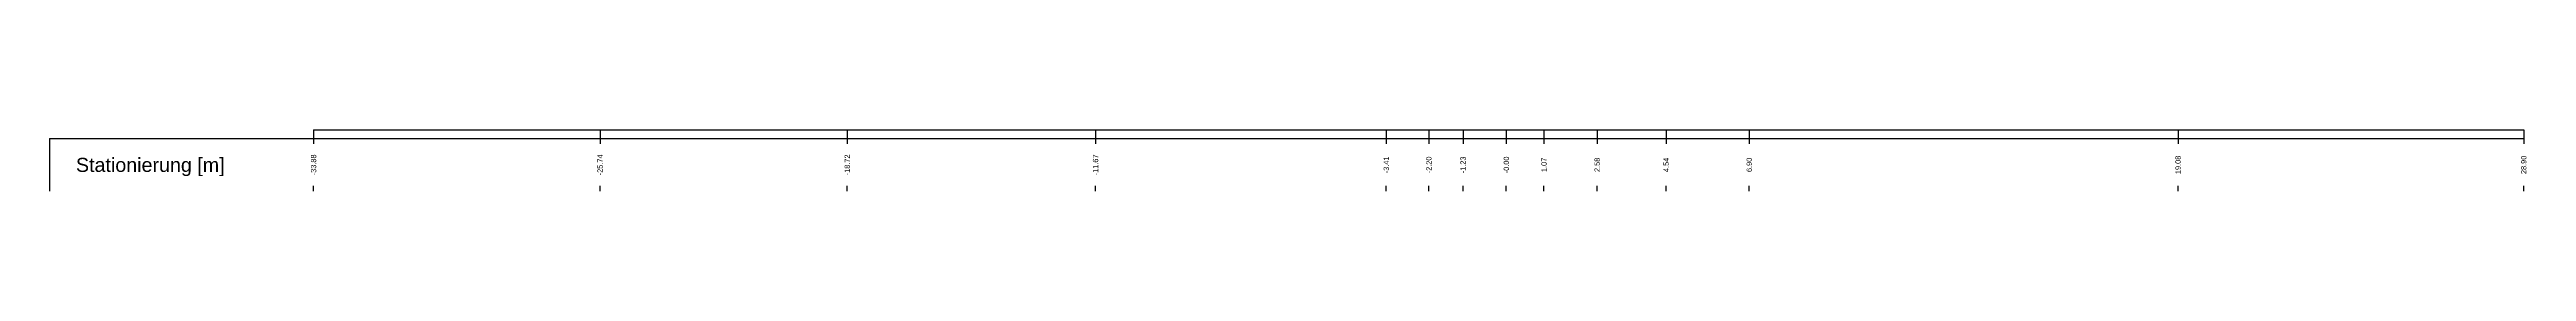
# Model space of a CAD drawing. Header units: millimetres. Extents: x -8 to 79, y -83 to 317.
# Drawn here: x -7.5 to 62.9, y 267.2 to 269 of the extents above; entities that cross this region are included whole.
import ezdxf
from ezdxf.enums import TextEntityAlignment as Align

# ---------------------------------------------------------------- set-up
doc = ezdxf.new("R2010")
doc.units = ezdxf.units.MM
doc.styles.get("Standard").update_dxf_attribs({"font": 'arial.ttf'})

msp = doc.modelspace()

# ---------------------------------------------------------------- linework, layer by layer
at = {"layer": 'band'}
for p, q in [((0, 268.75), (0, 268.6)), ((8.138, 268.75), (8.138, 268.6)), ((15.16, 268.75), (15.16, 268.6)), ((22.213, 268.75), (22.213, 268.6)), ((30.472, 268.75), (30.472, 268.6)), ((31.682, 268.75), (31.682, 268.6)), ((32.652, 268.75), (32.652, 268.6)), ((33.882, 268.75), (33.882, 268.6)), ((34.952, 268.75), (34.952, 268.6)), ((36.462, 268.75), (36.462, 268.6)), ((38.422, 268.75), (38.422, 268.6)), ((40.782, 268.75), (40.782, 268.6)), ((52.963, 268.75), (52.963, 268.6)), ((62.784, 268.75), (62.784, 268.6)), ((0, 267.25), (0, 267.4)), ((8.138, 267.25), (8.138, 267.4)), ((15.16, 267.25), (15.16, 267.4)), ((22.213, 267.25), (22.213, 267.4)), ((30.472, 267.25), (30.472, 267.4)), ((31.682, 267.25), (31.682, 267.4)), ((32.652, 267.25), (32.652, 267.4)), ((33.882, 267.25), (33.882, 267.4)), ((34.952, 267.25), (34.952, 267.4)), ((36.462, 267.25), (36.462, 267.4)), ((38.422, 267.25), (38.422, 267.4)), ((40.782, 267.25), (40.782, 267.4)), ((52.963, 267.25), (52.963, 267.4)), ((62.784, 267.25), (62.784, 267.4))]:
    msp.add_line(p, q, dxfattribs=at)
at = {"layer": 'frame'}
for p, q in [((0, 269), (62.784, 269)), ((-7.5, 268.75), (62.784, 268.75)), ((-7.5, 268.75), (-7.5, 267.25))]:
    msp.add_line(p, q, dxfattribs=at)
at = {"layer": 'marker', "color": 253}
for p, q in [((0, 269), (0, 268.75)), ((8.138, 269), (8.138, 268.75)), ((15.16, 269), (15.16, 268.75)), ((22.213, 269), (22.213, 268.75)), ((30.472, 269), (30.472, 268.75)), ((31.682, 269), (31.682, 268.75)), ((32.652, 269), (32.652, 268.75)), ((33.882, 269), (33.882, 268.75)), ((34.952, 269), (34.952, 268.75)), ((36.462, 269), (36.462, 268.75)), ((38.422, 269), (38.422, 268.75)), ((40.782, 269), (40.782, 268.75)), ((52.963, 269), (52.963, 268.75)), ((62.784, 269), (62.784, 268.75))]:
    msp.add_line(p, q, dxfattribs=at)

# ---------------------------------------------------------------- texts
msp.add_text('Stationierung [m]', height=0.4).set_placement((-6.75, 268), align=Align.MIDDLE_LEFT)
for s, p in [('-33.88', (0, 268)), ('-25.74', (8.138, 268)), ('-18.72', (15.16, 268)), ('-11.67', (22.213, 268)), ('-3.41', (30.472, 268)), ('-2.20', (31.682, 268)), ('-1.23', (32.652, 268)), ('-0.00', (33.882, 268)), ('1.07', (34.952, 268)), ('2.58', (36.462, 268)), ('4.54', (38.422, 268)), ('6.90', (40.782, 268)), ('19.08', (52.963, 268)), ('28.90', (62.784, 268))]:
    msp.add_text(s, height=0.15, rotation=90).set_placement(p, align=Align.MIDDLE)

doc.saveas('drawing.dxf')
